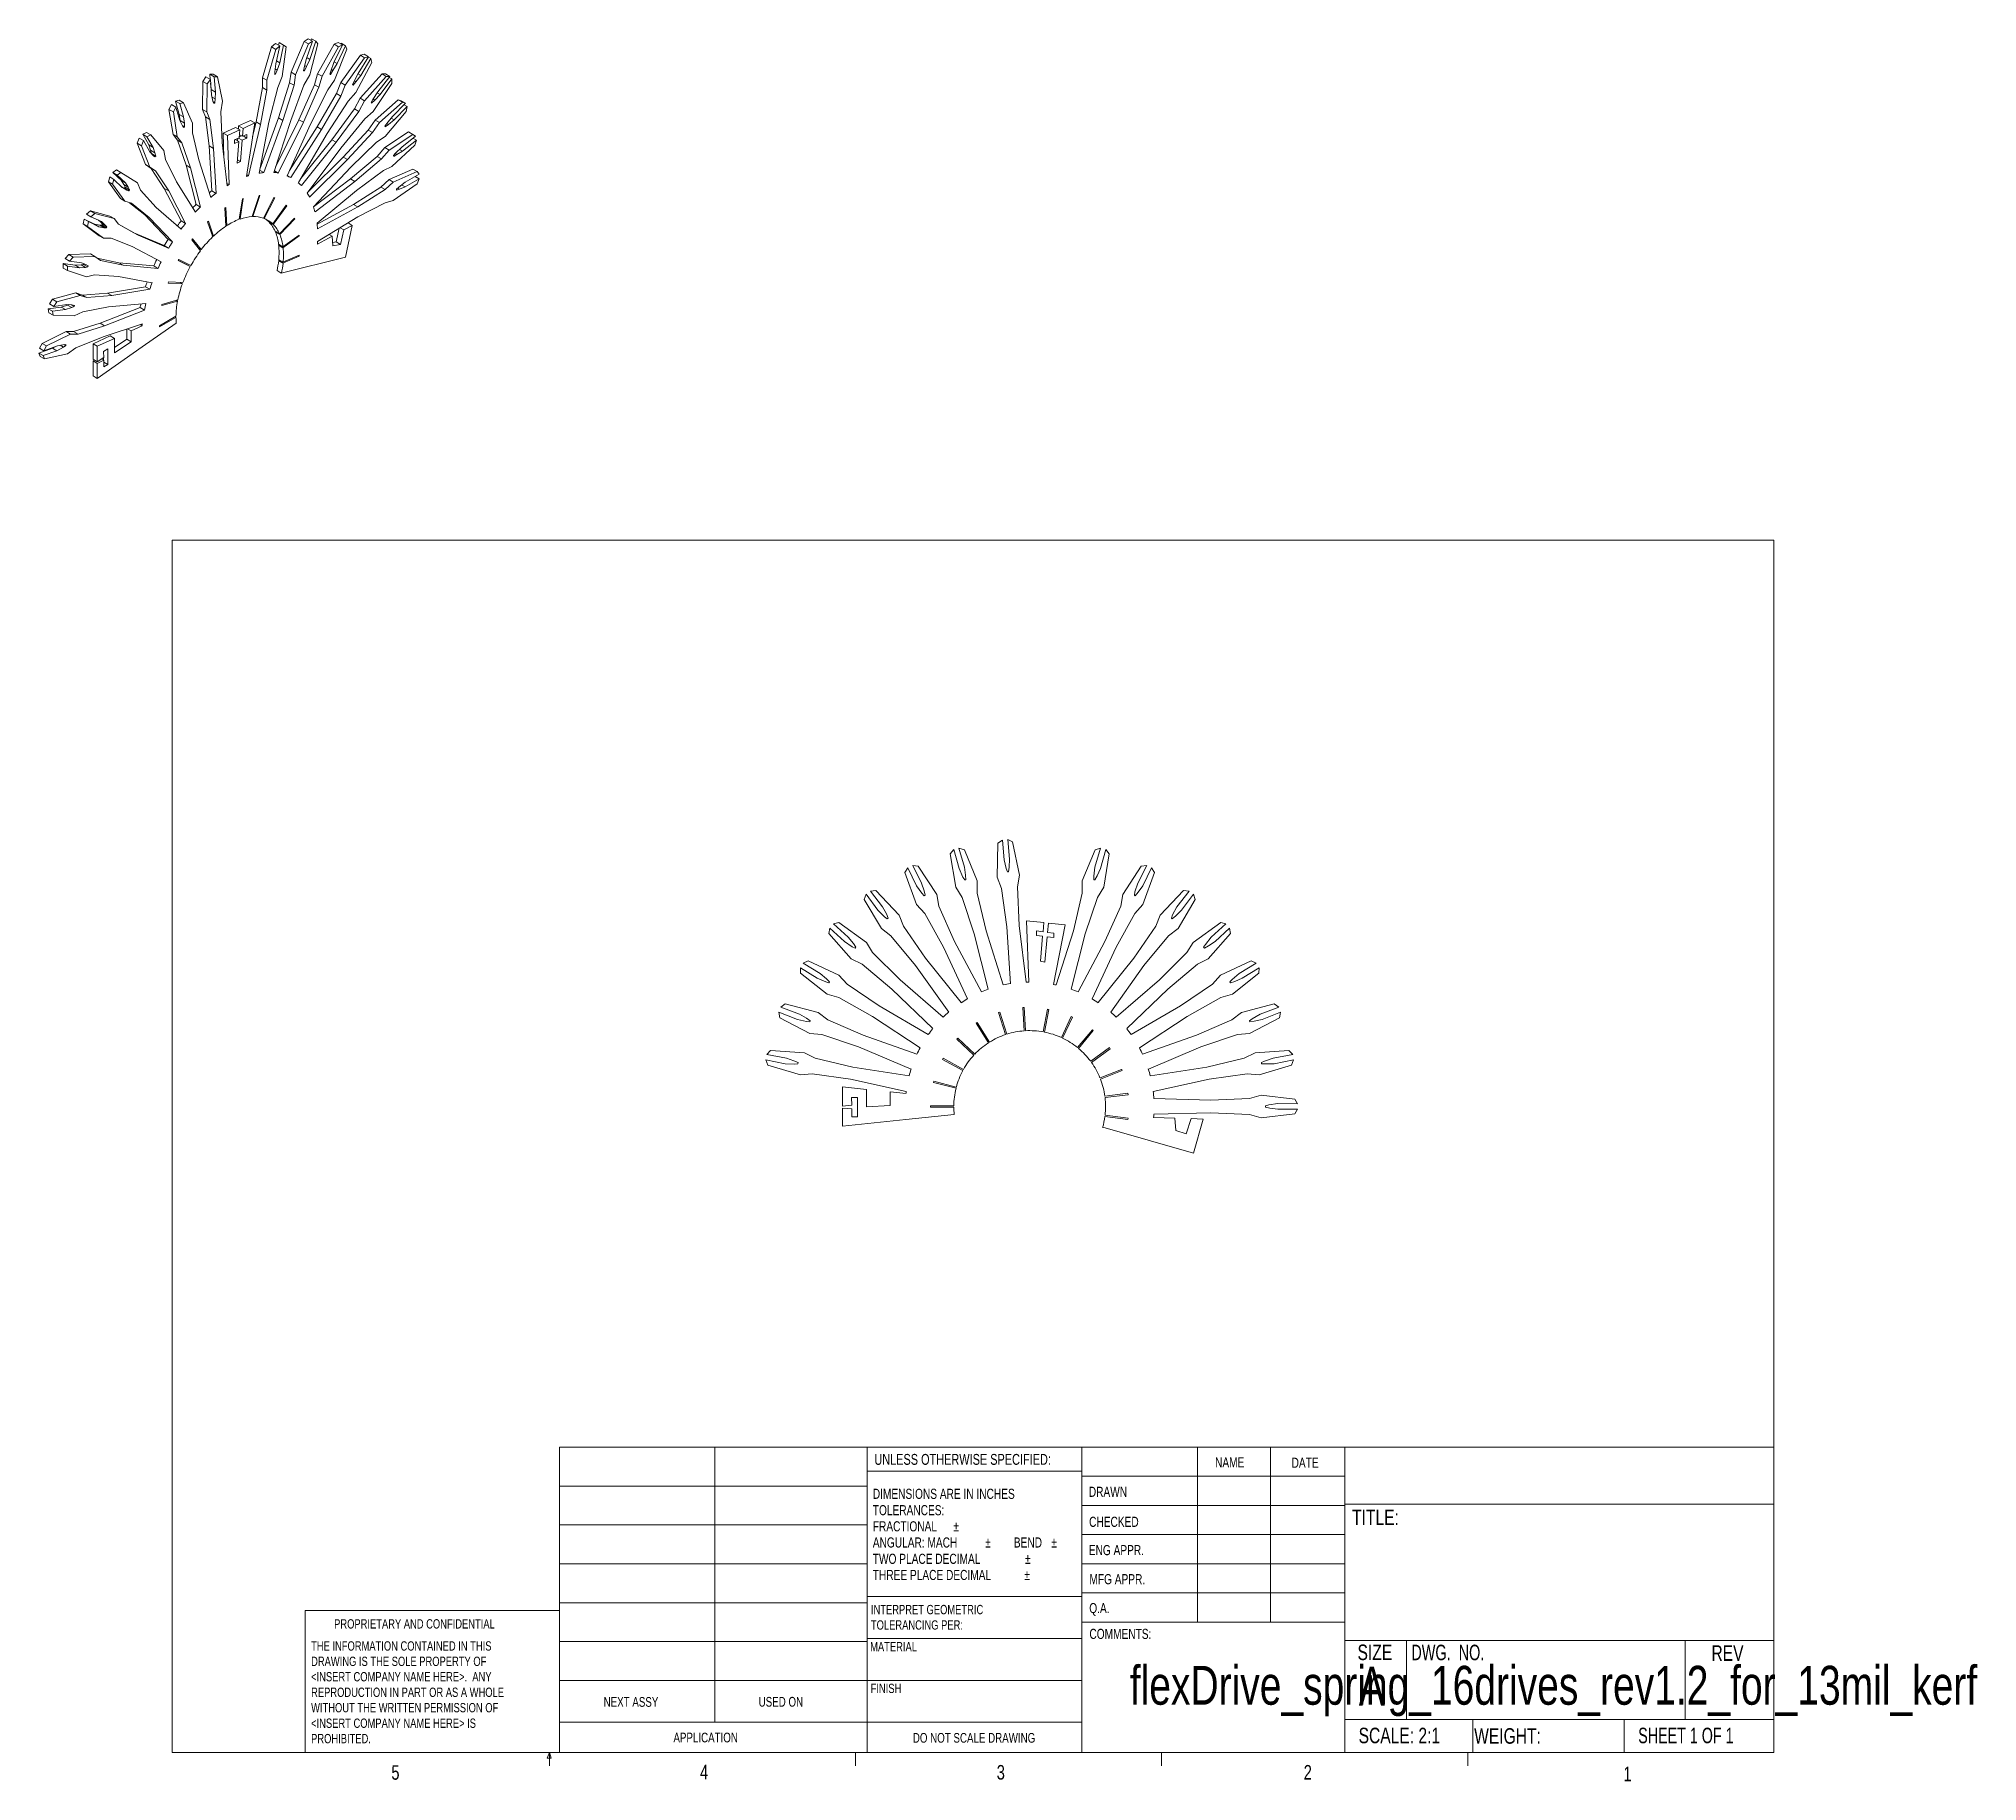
# Model space of a CAD drawing. Header units: inches. Extents: x -0.5 to 11.9, y 0.2 to 11.4.
import ezdxf

# ---------------------------------------------------------------- set-up
doc = ezdxf.new("R2010")
doc.units = ezdxf.units.IN
doc.header["$MEASUREMENT"] = 0
doc.styles.add('SLDTEXTSTYLE0', font='TXT', dxfattribs={"width": 0.75})
doc.styles.add('SLDTEXTSTYLE1', font='TXT', dxfattribs={"width": 0.6875})
doc.styles.add('SLDTEXTSTYLE2', font='TXT', dxfattribs={"width": 0.694444})

msp = doc.modelspace()

# ---------------------------------------------------------------- texts
at = {"color": 7, "linetype": 'Continuous', "lineweight": 0}
for s, insert, char_height, attachment_point, style in [('UNLESS OTHERWISE SPECIFIED:', (4.845, 2.313), 0.07, 1, 'SLDTEXTSTYLE0'), ('NAME', (7.036, 2.291), 0.065, 1, 'SLDTEXTSTYLE0'), ('DATE', (7.528, 2.289), 0.065, 1, 'SLDTEXTSTYLE0'), ('DRAWN', (6.224, 2.102), 0.065, 1, 'SLDTEXTSTYLE0'), ('CHECKED', (6.226, 1.909), 0.065, 1, 'SLDTEXTSTYLE0'), ('TITLE:', (7.917, 1.955), 0.1, 1, 'SLDTEXTSTYLE0'), ('ENG APPR.', (6.224, 1.727), 0.065, 1, 'SLDTEXTSTYLE0'), ('MFG APPR.', (6.228, 1.54), 0.065, 1, 'SLDTEXTSTYLE0'), ('PROPRIETARY AND CONFIDENTIAL', (1.371, 1.25), 0.06, 1, 'SLDTEXTSTYLE0'), ('Q.A.', (6.227, 1.354), 0.065, 1, 'SLDTEXTSTYLE0'), ('COMMENTS:', (6.228, 1.188), 0.065, 1, 'SLDTEXTSTYLE0'), ('MATERIAL', (4.818, 1.103), 0.06, 1, 'SLDTEXTSTYLE0'), ('SIZE', (7.952, 1.087), 0.1, 1, 'SLDTEXTSTYLE0'), ('DWG.  NO.', (8.298, 1.086), 0.1, 1, 'SLDTEXTSTYLE2'), ('REV', (10.228, 1.082), 0.1, 1, 'SLDTEXTSTYLE0'), ('flexDrive_spring_16drives_rev1.2_for_13mil_kerf', (9.212, 0.95), 0.25, 2, 'SLDTEXTSTYLE0'), ('A', (7.96, 0.944), 0.25, 1, 'SLDTEXTSTYLE0'), ('NEXT ASSY', (3.104, 0.749), 0.0625, 1, 'SLDTEXTSTYLE0'), ('USED ON', (4.101, 0.75), 0.0625, 1, 'SLDTEXTSTYLE0'), ('FINISH', (4.821, 0.835), 0.06, 1, 'SLDTEXTSTYLE0'), ('APPLICATION', (3.553, 0.52), 0.0625, 1, 'SLDTEXTSTYLE0'), ('DO NOT SCALE DRAWING', (5.486, 0.518), 0.0625, 2, 'SLDTEXTSTYLE0'), ('SCALE: 2:1', (7.959, 0.552), 0.1, 1, 'SLDTEXTSTYLE0'), ('WEIGHT:', (8.702, 0.549), 0.1, 1, 'SLDTEXTSTYLE0'), ('SHEET 1 OF 1', (9.757, 0.552), 0.1, 1, 'SLDTEXTSTYLE1'), ('5', (1.739, 0.311), 0.0938, 1, 'SLDTEXTSTYLE0'), ('4', (3.724, 0.314), 0.0938, 1, 'SLDTEXTSTYLE0'), ('3', (5.632, 0.312), 0.0938, 1, 'SLDTEXTSTYLE0'), ('2', (7.606, 0.312), 0.0938, 1, 'SLDTEXTSTYLE0'), ('1', (9.662, 0.301), 0.0938, 1, 'SLDTEXTSTYLE0')]:
    msp.add_mtext(s, dxfattribs=dict(at, insert=insert, char_height=char_height, attachment_point=attachment_point, style=style))

# ---------------------------------------------------------------- blocks, each defined once
blk = doc.blocks.new('SW_NOTE_0')
at = {"color": 0, "linetype": 'Continuous', "lineweight": 0, "char_height": 0.06, "attachment_point": 1, "style": 'SLDTEXTSTYLE0'}
for s, insert in [('INTERPRET GEOMETRIC', (0, 0.077)), ('TOLERANCING PER:', (0, -0.022))]:
    blk.add_mtext(s, dxfattribs=dict(at, insert=insert))
blk = doc.blocks.new('SW_NOTE_1')
at = {"color": 0, "linetype": 'Continuous', "lineweight": 0, "char_height": 0.065, "attachment_point": 1, "style": 'SLDTEXTSTYLE0'}
for s, insert in [('DIMENSIONS ARE IN INCHES', (0, 0.084)), ('TOLERANCES:', (0, -0.021)), ('FRACTIONAL', (0, -0.125)), ('ANGULAR: MACH', (0, -0.229)), ('%%p', (0.518, -0.125)), ('%%p', (0.723, -0.229)), ('BEND', (0.907, -0.229)), ('%%p', (1.148, -0.229)), ('TWO PLACE DECIMAL', (0, -0.334)), ('%%p', (0.979, -0.334)), ('THREE PLACE DECIMAL', (0, -0.438)), ('%%p', (0.974, -0.438))]:
    blk.add_mtext(s, dxfattribs=dict(at, insert=insert))
blk = doc.blocks.new('SW_NOTE_2')
at = {"color": 0, "linetype": 'Continuous', "lineweight": 0, "char_height": 0.06, "attachment_point": 1, "style": 'SLDTEXTSTYLE0'}
for s, insert in [('THE INFORMATION CONTAINED IN THIS', (0, 0.077)), ('<INSERT COMPANY NAME HERE>.  ANY', (0, -0.121)), ('DRAWING IS THE SOLE PROPERTY OF', (0, -0.022)), ('REPRODUCTION IN PART OR AS A WHOLE', (0, -0.221)), ('WITHOUT THE WRITTEN PERMISSION OF', (0, -0.32)), ('<INSERT COMPANY NAME HERE> IS', (0, -0.42)), ('PROHIBITED.', (0, -0.519))]:
    blk.add_mtext(s, dxfattribs=dict(at, insert=insert))

# ---------------------------------------------------------------- linework, layer by layer
at = {"color": 7, "linetype": 'Continuous', "lineweight": 15}
for p, q in [((0.969, 11.364), (0.91, 11.166)), ((0.997, 11.348), (0.938, 11.15)), ((0.993, 11.386), (0.969, 11.364)), ((0.997, 11.348), (0.969, 11.364)), ((1.021, 11.37), (0.993, 11.386)), ((0.996, 11.256), (1.021, 11.37)), ((1.021, 11.37), (0.997, 11.348)), ((1.017, 11.392), (1.013, 11.375)), ((1.045, 11.376), (1.017, 11.392)), ((1.045, 11.376), (1.021, 11.262)), ((1.037, 11.174), (1.062, 11.364)), ((1.062, 11.364), (1.045, 11.376)), ((1.179, 11.399), (1.095, 11.201)), ((1.207, 11.383), (1.123, 11.185)), ((1.204, 11.416), (1.179, 11.399)), ((1.207, 11.383), (1.179, 11.399)), ((1.191, 11.284), (1.232, 11.4)), ((1.232, 11.4), (1.204, 11.416)), ((1.232, 11.4), (1.207, 11.383)), ((1.254, 11.4), (1.214, 11.284)), ((1.214, 11.185), (1.267, 11.383)), ((1.226, 11.416), (1.222, 11.406)), ((1.254, 11.4), (1.226, 11.416)), ((1.267, 11.383), (1.254, 11.4)), ((1.371, 11.381), (1.265, 11.191)), ((1.399, 11.365), (1.293, 11.175)), ((1.369, 11.263), (1.424, 11.377)), ((1.396, 11.393), (1.371, 11.381)), ((1.399, 11.365), (1.371, 11.381)), ((1.374, 11.151), (1.453, 11.349)), ((1.444, 11.371), (1.39, 11.257)), ((1.424, 11.377), (1.396, 11.393)), ((1.424, 11.377), (1.399, 11.365)), ((1.416, 11.387), (1.414, 11.383)), ((1.444, 11.371), (1.416, 11.387)), ((1.453, 11.349), (1.444, 11.371)), ((0.99, 11.204), (0.996, 11.256)), ((1.005, 11.214), (0.992, 11.222)), ((1.021, 11.262), (1, 11.274)), ((1.021, 11.262), (1.005, 11.214)), ((1.175, 11.211), (1.178, 11.23)), ((1.178, 11.23), (1.191, 11.284)), ((1.193, 11.237), (1.18, 11.211)), ((1.193, 11.237), (1.181, 11.244)), ((1.214, 11.284), (1.193, 11.237)), ((1.214, 11.284), (1.195, 11.295)), ((1.349, 11.208), (1.369, 11.263)), ((1.39, 11.257), (1.363, 11.212)), ((1.39, 11.257), (1.371, 11.267)), ((1.54, 11.311), (1.415, 11.134)), ((1.567, 11.294), (1.442, 11.118)), ((1.511, 11.071), (1.613, 11.263)), ((1.525, 11.192), (1.592, 11.301)), ((1.564, 11.317), (1.54, 11.311)), ((1.567, 11.294), (1.54, 11.311)), ((1.608, 11.289), (1.542, 11.18)), ((1.592, 11.301), (1.564, 11.317)), ((1.592, 11.301), (1.567, 11.294)), ((1.608, 11.289), (1.591, 11.299)), ((1.613, 11.263), (1.608, 11.289)), ((0.527, 11.142), (0.524, 10.962)), ((0.547, 11.171), (0.527, 11.142)), ((0.555, 11.126), (0.527, 11.142)), ((0.575, 11.155), (0.547, 11.171)), ((0.555, 11.126), (0.552, 10.946)), ((0.575, 11.155), (0.555, 11.126)), ((0.599, 11.172), (0.571, 11.188)), ((0.571, 11.188), (0.574, 11.155)), ((0.594, 11.188), (0.571, 11.188)), ((0.582, 11.056), (0.575, 11.155)), ((0.577, 11.131), (0.58, 11.089)), ((0.622, 11.172), (0.594, 11.188)), ((0.599, 11.172), (0.608, 11.073)), ((0.622, 11.172), (0.599, 11.172)), ((0.653, 11.016), (0.622, 11.172)), ((0.91, 11.102), (0.87, 10.881)), ((0.938, 11.15), (0.91, 11.166)), ((0.91, 11.166), (0.91, 11.102)), ((0.938, 11.086), (0.91, 11.102)), ((0.938, 11.15), (0.938, 11.086)), ((0.952, 10.879), (1.008, 11.103)), ((0.99, 11.187), (0.99, 11.204)), ((0.995, 11.188), (0.99, 11.191)), ((0.995, 11.188), (0.99, 11.187)), ((1.005, 11.214), (0.995, 11.188)), ((1.008, 11.103), (1.037, 11.174)), ((1.085, 11.133), (1.013, 10.907)), ((1.113, 11.117), (1.041, 10.89)), ((1.095, 11.201), (1.085, 11.133)), ((1.113, 11.117), (1.085, 11.133)), ((1.092, 10.891), (1.177, 11.117)), ((1.123, 11.185), (1.095, 11.201)), ((1.123, 11.185), (1.113, 11.117)), ((1.245, 11.12), (1.145, 10.895)), ((1.273, 11.104), (1.173, 10.879)), ((1.18, 11.211), (1.175, 11.214)), ((1.18, 11.211), (1.175, 11.211)), ((1.177, 11.117), (1.214, 11.185)), ((1.265, 11.191), (1.245, 11.12)), ((1.273, 11.104), (1.245, 11.12)), ((1.293, 11.175), (1.265, 11.191)), ((1.293, 11.175), (1.273, 11.104)), ((1.33, 11.087), (1.374, 11.151)), ((1.343, 11.189), (1.349, 11.208)), ((1.348, 11.187), (1.343, 11.189)), ((1.348, 11.187), (1.344, 11.19)), ((1.363, 11.212), (1.348, 11.187)), ((1.363, 11.212), (1.353, 11.218)), ((1.415, 11.134), (1.386, 11.064)), ((1.442, 11.118), (1.414, 11.048)), ((1.442, 11.118), (1.415, 11.134)), ((1.49, 11.12), (1.498, 11.139)), ((1.493, 11.117), (1.49, 11.12)), ((1.511, 11.139), (1.493, 11.117)), ((1.498, 11.139), (1.525, 11.192)), ((1.511, 11.139), (1.501, 11.145)), ((1.542, 11.18), (1.511, 11.139)), ((1.542, 11.18), (1.524, 11.191)), ((1.679, 11.19), (1.539, 11.034)), ((1.706, 11.174), (1.567, 11.018)), ((1.621, 10.948), (1.742, 11.128)), ((1.652, 11.076), (1.729, 11.174)), ((1.742, 11.158), (1.666, 11.058)), ((1.706, 11.174), (1.679, 11.19)), ((1.701, 11.19), (1.679, 11.19)), ((1.729, 11.174), (1.701, 11.19)), ((1.729, 11.174), (1.706, 11.174)), ((1.742, 11.158), (1.724, 11.168)), ((1.742, 11.128), (1.742, 11.158)), ((0.326, 10.993), (0.309, 10.962)), ((0.354, 10.977), (0.326, 10.993)), ((0.354, 10.977), (0.337, 10.946)), ((0.374, 11.021), (0.35, 11.015)), ((0.378, 10.999), (0.35, 11.015)), ((0.35, 11.015), (0.375, 10.93)), ((0.378, 10.891), (0.354, 10.977)), ((0.402, 11.005), (0.374, 11.021)), ((0.402, 11.005), (0.378, 10.999)), ((0.378, 10.999), (0.403, 10.914)), ((0.461, 10.874), (0.402, 11.005)), ((0.608, 11.073), (0.58, 11.089)), ((0.58, 11.089), (0.58, 11.085)), ((0.592, 11.014), (0.582, 11.056)), ((0.606, 11.03), (0.586, 11.041)), ((0.598, 11.001), (0.592, 11.014)), ((0.603, 11.004), (0.594, 11.01)), ((0.603, 11.004), (0.598, 11.001)), ((0.606, 11.03), (0.603, 11.004)), ((0.608, 11.073), (0.606, 11.03)), ((0.643, 10.947), (0.653, 11.016)), ((0.938, 11.086), (0.898, 10.865)), ((1.218, 10.866), (1.33, 11.087)), ((1.386, 11.064), (1.261, 10.849)), ((1.414, 11.048), (1.289, 10.832)), ((1.327, 10.806), (1.462, 11.014)), ((1.414, 11.048), (1.386, 11.064)), ((1.462, 11.014), (1.511, 11.071)), ((1.539, 11.034), (1.502, 10.966)), ((1.567, 11.018), (1.53, 10.949)), ((1.567, 11.018), (1.539, 11.034)), ((1.61, 11.007), (1.62, 11.026)), ((1.612, 11.003), (1.61, 11.007)), ((1.632, 11.022), (1.612, 11.003)), ((1.62, 11.026), (1.652, 11.076)), ((1.632, 11.022), (1.621, 11.028)), ((1.666, 11.058), (1.632, 11.022)), ((1.783, 11.024), (1.634, 10.893)), ((1.666, 11.058), (1.647, 11.069)), ((1.811, 11.008), (1.662, 10.877)), ((1.747, 10.917), (1.831, 11.002)), ((1.84, 10.981), (1.756, 10.894)), ((1.811, 11.008), (1.783, 11.024)), ((1.803, 11.018), (1.783, 11.024)), ((1.831, 11.002), (1.803, 11.018)), ((1.831, 11.002), (1.811, 11.008)), ((1.84, 10.981), (1.821, 10.992)), ((1.835, 10.949), (1.84, 10.981)), ((0.337, 10.946), (0.309, 10.962)), ((0.309, 10.962), (0.335, 10.801)), ((0.337, 10.946), (0.362, 10.785)), ((0.403, 10.914), (0.375, 10.93)), ((0.375, 10.93), (0.38, 10.89)), ((0.396, 10.857), (0.378, 10.891)), ((0.408, 10.874), (0.38, 10.89)), ((0.38, 10.89), (0.38, 10.887)), ((0.409, 10.851), (0.394, 10.859)), ((0.404, 10.846), (0.396, 10.857)), ((0.403, 10.914), (0.408, 10.874)), ((0.409, 10.851), (0.404, 10.846)), ((0.408, 10.874), (0.409, 10.851)), ((0.461, 10.811), (0.461, 10.874)), ((0.552, 10.946), (0.524, 10.962)), ((0.524, 10.962), (0.544, 10.914)), ((0.571, 10.898), (0.544, 10.914)), ((0.544, 10.914), (0.568, 10.727)), ((0.552, 10.946), (0.571, 10.898)), ((0.571, 10.898), (0.595, 10.711)), ((0.652, 10.75), (0.643, 10.947)), ((0.736, 10.846), (0.657, 10.81)), ((0.736, 10.846), (0.764, 10.83)), ((0.755, 10.835), (0.757, 10.856)), ((0.833, 10.891), (0.757, 10.856)), ((0.785, 10.84), (0.757, 10.856)), ((0.861, 10.875), (0.785, 10.84)), ((0.808, 10.531), (0.861, 10.875)), ((0.898, 10.865), (0.82, 10.535)), ((0.861, 10.875), (0.833, 10.891)), ((0.87, 10.881), (0.847, 10.786)), ((0.898, 10.865), (0.87, 10.881)), ((0.888, 10.552), (0.952, 10.879)), ((1.013, 10.907), (0.893, 10.578)), ((1.041, 10.89), (0.919, 10.556)), ((0.983, 10.556), (1.092, 10.891)), ((1.145, 10.895), (0.994, 10.591)), ((1.173, 10.879), (1.011, 10.552)), ((1.041, 10.89), (1.013, 10.907)), ((1.068, 10.535), (1.218, 10.866)), ((1.261, 10.849), (1.084, 10.57)), ((1.173, 10.879), (1.145, 10.895)), ((1.289, 10.832), (1.261, 10.849)), ((1.502, 10.966), (1.357, 10.767)), ((1.53, 10.949), (1.385, 10.751)), ((1.415, 10.713), (1.568, 10.901)), ((1.53, 10.949), (1.502, 10.966)), ((1.568, 10.901), (1.621, 10.948)), ((1.634, 10.893), (1.59, 10.829)), ((1.662, 10.877), (1.618, 10.813)), ((1.662, 10.877), (1.634, 10.893)), ((1.698, 10.854), (1.71, 10.871)), ((1.7, 10.849), (1.698, 10.854)), ((1.699, 10.788), (1.835, 10.949)), ((1.72, 10.864), (1.7, 10.849)), ((1.71, 10.871), (1.747, 10.917)), ((1.72, 10.864), (1.71, 10.87)), ((1.756, 10.894), (1.72, 10.864)), ((1.756, 10.894), (1.738, 10.905)), ((0.118, 10.777), (0.104, 10.744)), ((0.132, 10.728), (0.104, 10.744)), ((0.104, 10.744), (0.157, 10.607)), ((0.145, 10.761), (0.118, 10.777)), ((0.145, 10.761), (0.132, 10.728)), ((0.132, 10.728), (0.185, 10.591)), ((0.165, 10.814), (0.14, 10.802)), ((0.167, 10.786), (0.14, 10.802)), ((0.14, 10.802), (0.18, 10.733)), ((0.185, 10.69), (0.145, 10.761)), ((0.192, 10.798), (0.165, 10.814)), ((0.192, 10.798), (0.167, 10.786)), ((0.167, 10.786), (0.208, 10.717)), ((0.208, 10.717), (0.18, 10.733)), ((0.18, 10.733), (0.191, 10.699)), ((0.276, 10.697), (0.192, 10.798)), ((0.362, 10.785), (0.335, 10.801)), ((0.335, 10.801), (0.364, 10.764)), ((0.362, 10.785), (0.391, 10.748)), ((0.391, 10.748), (0.364, 10.764)), ((0.364, 10.764), (0.419, 10.603)), ((0.391, 10.748), (0.447, 10.587)), ((0.501, 10.637), (0.461, 10.811)), ((0.595, 10.711), (0.568, 10.727)), ((0.568, 10.727), (0.584, 10.438)), ((0.683, 10.471), (0.652, 10.75)), ((0.685, 10.794), (0.657, 10.81)), ((0.657, 10.81), (0.662, 10.654)), ((0.764, 10.83), (0.685, 10.794)), ((0.685, 10.794), (0.695, 10.478)), ((0.73, 10.767), (0.761, 10.78)), ((0.73, 10.743), (0.73, 10.767)), ((0.758, 10.756), (0.73, 10.743)), ((0.758, 10.756), (0.735, 10.769)), ((0.748, 10.617), (0.758, 10.756)), ((0.749, 10.761), (0.751, 10.776)), ((0.779, 10.764), (0.755, 10.778)), ((0.761, 10.78), (0.764, 10.83)), ((0.761, 10.785), (0.776, 10.791)), ((0.781, 10.789), (0.762, 10.799)), ((0.779, 10.764), (0.769, 10.626)), ((0.809, 10.778), (0.779, 10.764)), ((0.785, 10.84), (0.781, 10.789)), ((0.781, 10.789), (0.809, 10.801)), ((0.809, 10.778), (0.786, 10.791)), ((0.809, 10.801), (0.809, 10.778)), ((1.289, 10.832), (1.093, 10.524)), ((1.141, 10.491), (1.327, 10.806)), ((1.357, 10.767), (1.157, 10.518)), ((1.385, 10.751), (1.161, 10.472)), ((1.385, 10.751), (1.357, 10.767)), ((1.59, 10.829), (1.429, 10.655)), ((1.618, 10.813), (1.457, 10.639)), ((1.478, 10.59), (1.644, 10.751)), ((1.618, 10.813), (1.59, 10.829)), ((1.644, 10.751), (1.699, 10.788)), ((1.85, 10.817), (1.696, 10.716)), ((1.878, 10.801), (1.724, 10.7)), ((1.743, 10.595), (1.89, 10.732)), ((1.766, 10.681), (1.806, 10.72)), ((1.806, 10.72), (1.895, 10.79)), ((1.9, 10.765), (1.811, 10.694)), ((1.878, 10.801), (1.85, 10.817)), ((1.895, 10.79), (1.878, 10.801)), ((1.9, 10.765), (1.878, 10.777)), ((1.89, 10.732), (1.9, 10.765)), ((0.185, 10.591), (0.157, 10.607)), ((0.157, 10.607), (0.194, 10.582)), ((0.209, 10.664), (0.185, 10.69)), ((0.219, 10.683), (0.191, 10.699)), ((0.191, 10.699), (0.196, 10.678)), ((0.224, 10.662), (0.196, 10.678)), ((0.196, 10.678), (0.196, 10.678)), ((0.208, 10.717), (0.219, 10.683)), ((0.219, 10.657), (0.209, 10.664)), ((0.219, 10.683), (0.224, 10.662)), ((0.224, 10.662), (0.219, 10.657)), ((0.286, 10.64), (0.276, 10.697)), ((0.358, 10.496), (0.286, 10.64)), ((0.447, 10.587), (0.419, 10.603)), ((0.419, 10.603), (0.483, 10.35)), ((0.579, 10.396), (0.501, 10.637)), ((0.595, 10.711), (0.612, 10.422)), ((0.769, 10.626), (0.748, 10.617)), ((0.769, 10.626), (0.749, 10.637)), ((1.198, 10.423), (1.415, 10.713)), ((1.429, 10.655), (1.208, 10.436)), ((1.457, 10.639), (1.213, 10.398)), ((1.457, 10.639), (1.429, 10.655)), ((1.647, 10.659), (1.476, 10.515)), ((1.675, 10.643), (1.504, 10.498)), ((1.696, 10.716), (1.647, 10.659)), ((1.675, 10.643), (1.647, 10.659)), ((1.724, 10.7), (1.675, 10.643)), ((1.724, 10.7), (1.696, 10.716)), ((1.753, 10.666), (1.766, 10.681)), ((1.754, 10.66), (1.753, 10.666)), ((1.774, 10.671), (1.754, 10.66)), ((1.774, 10.671), (1.763, 10.678)), ((1.811, 10.694), (1.774, 10.671)), ((1.811, 10.694), (1.791, 10.705)), ((-0.072, 10.528), (-0.081, 10.496)), ((-0.054, 10.48), (-0.081, 10.496)), ((-0.081, 10.496), (-0.003, 10.388)), ((-0.045, 10.512), (-0.072, 10.528)), ((-0.045, 10.512), (-0.054, 10.48)), ((-0.054, 10.48), (0.025, 10.372)), ((-0.028, 10.574), (-0.053, 10.556)), ((-0.025, 10.54), (-0.053, 10.556)), ((-0.053, 10.556), (0.002, 10.506)), ((0.009, 10.459), (-0.045, 10.512)), ((0, 10.557), (-0.028, 10.574)), ((0, 10.557), (-0.025, 10.54)), ((-0.025, 10.54), (0.03, 10.49)), ((0.106, 10.49), (0, 10.557)), ((0.03, 10.49), (0.002, 10.506)), ((0.002, 10.506), (0.019, 10.478)), ((0.047, 10.462), (0.019, 10.478)), ((0.019, 10.478), (0.028, 10.461)), ((0.03, 10.49), (0.047, 10.462)), ((0.126, 10.442), (0.106, 10.49)), ((0.185, 10.591), (0.222, 10.566)), ((0.222, 10.566), (0.194, 10.582)), ((0.194, 10.582), (0.279, 10.454)), ((0.222, 10.566), (0.307, 10.438)), ((0.48, 10.302), (0.358, 10.496)), ((0.447, 10.587), (0.511, 10.334)), ((0.695, 10.478), (0.681, 10.486)), ((0.81, 10.541), (0.82, 10.535)), ((0.892, 10.571), (0.919, 10.556)), ((0.987, 10.566), (1.011, 10.552)), ((1.069, 10.537), (1.093, 10.524)), ((1.239, 10.336), (1.478, 10.59)), ((1.476, 10.515), (1.239, 10.335)), ((1.504, 10.498), (1.248, 10.304)), ((1.504, 10.498), (1.476, 10.515)), ((1.514, 10.44), (1.688, 10.569)), ((1.724, 10.51), (1.671, 10.462)), ((1.688, 10.569), (1.743, 10.595)), ((1.751, 10.493), (1.699, 10.446)), ((1.877, 10.578), (1.724, 10.51)), ((1.751, 10.493), (1.724, 10.51)), ((1.905, 10.562), (1.751, 10.493)), ((1.751, 10.375), (1.905, 10.484)), ((1.786, 10.462), (1.828, 10.494)), ((1.828, 10.464), (1.805, 10.477)), ((1.828, 10.494), (1.918, 10.545)), ((1.918, 10.516), (1.828, 10.464)), ((1.905, 10.562), (1.877, 10.578)), ((1.918, 10.516), (1.893, 10.531)), ((1.918, 10.545), (1.905, 10.562)), ((1.905, 10.484), (1.918, 10.516)), ((0.025, 10.372), (-0.003, 10.388)), ((0.011, 10.459), (0.008, 10.461)), ((0.039, 10.443), (0.009, 10.459)), ((0.039, 10.443), (0.011, 10.459)), ((0.024, 10.455), (0.011, 10.459)), ((0.028, 10.461), (0.024, 10.455)), ((0.051, 10.439), (0.024, 10.455)), ((0.025, 10.372), (0.069, 10.359)), ((0.056, 10.445), (0.028, 10.461)), ((0.051, 10.439), (0.039, 10.443)), ((0.047, 10.462), (0.056, 10.445)), ((0.056, 10.445), (0.051, 10.439)), ((0.056, 10.362), (0.153, 10.283)), ((0.069, 10.359), (0.181, 10.267)), ((0.226, 10.332), (0.126, 10.442)), ((0.307, 10.438), (0.279, 10.454)), ((0.279, 10.454), (0.388, 10.245)), ((0.307, 10.438), (0.416, 10.229)), ((0.483, 10.35), (0.511, 10.334)), ((0.584, 10.438), (0.612, 10.422)), ((0.781, 10.386), (0.761, 10.255)), ((0.767, 10.257), (0.786, 10.388)), ((0.786, 10.388), (0.781, 10.386)), ((0.888, 10.409), (0.843, 10.273)), ((0.849, 10.273), (0.894, 10.409)), ((0.894, 10.409), (0.888, 10.409)), ((0.984, 10.395), (0.917, 10.262)), ((0.922, 10.261), (0.989, 10.393)), ((0.989, 10.393), (0.984, 10.395)), ((1.261, 10.231), (1.514, 10.44)), ((1.495, 10.351), (1.262, 10.224)), ((1.671, 10.462), (1.495, 10.351)), ((1.523, 10.335), (1.495, 10.351)), ((1.699, 10.446), (1.523, 10.335)), ((1.523, 10.27), (1.699, 10.362)), ((1.699, 10.446), (1.671, 10.462)), ((1.699, 10.362), (1.751, 10.375)), ((1.771, 10.449), (1.786, 10.462)), ((1.771, 10.443), (1.771, 10.449)), ((1.792, 10.449), (1.771, 10.443)), ((1.792, 10.449), (1.779, 10.456)), ((1.828, 10.464), (1.792, 10.449)), ((-0.237, 10.256), (-0.242, 10.225)), ((-0.214, 10.209), (-0.242, 10.225)), ((-0.242, 10.225), (-0.14, 10.149)), ((-0.209, 10.24), (-0.237, 10.256)), ((-0.171, 10.224), (-0.237, 10.256)), ((-0.196, 10.309), (-0.221, 10.287)), ((-0.193, 10.271), (-0.221, 10.287)), ((-0.209, 10.24), (-0.214, 10.209)), ((-0.143, 10.207), (-0.209, 10.24)), ((-0.168, 10.292), (-0.196, 10.309)), ((-0.071, 10.276), (-0.196, 10.309)), ((-0.168, 10.292), (-0.193, 10.271)), ((-0.193, 10.271), (-0.126, 10.24)), ((-0.143, 10.207), (-0.171, 10.224)), ((-0.136, 10.217), (-0.171, 10.224)), ((-0.043, 10.26), (-0.168, 10.292)), ((-0.145, 10.249), (-0.13, 10.236)), ((-0.103, 10.22), (-0.13, 10.236)), ((-0.13, 10.236), (-0.119, 10.223)), ((-0.126, 10.24), (-0.103, 10.22)), ((-0.119, 10.223), (-0.122, 10.217)), ((-0.091, 10.207), (-0.119, 10.223)), ((-0.043, 10.26), (-0.071, 10.276)), ((-0.015, 10.223), (-0.043, 10.26)), ((0.11, 10.152), (-0.015, 10.223)), ((0.082, 10.168), (-0.015, 10.223)), ((0.181, 10.267), (0.153, 10.283)), ((0.153, 10.283), (0.303, 10.126)), ((0.181, 10.267), (0.331, 10.11)), ((0.388, 10.192), (0.226, 10.332)), ((0.388, 10.245), (0.416, 10.229)), ((0.563, 10.244), (0.557, 10.239)), ((0.557, 10.239), (0.59, 10.142)), ((0.595, 10.147), (0.563, 10.244)), ((0.674, 10.332), (0.668, 10.328)), ((0.668, 10.328), (0.674, 10.21)), ((0.68, 10.214), (0.674, 10.332)), ((0.767, 10.257), (0.762, 10.26)), ((0.849, 10.273), (0.844, 10.275)), ((0.922, 10.261), (0.917, 10.263)), ((0.949, 10.241), (0.977, 10.225)), ((0.952, 10.237), (0.953, 10.238)), ((0.98, 10.221), (0.952, 10.237)), ((1.062, 10.345), (0.977, 10.225)), ((0.98, 10.221), (1.066, 10.342)), ((1.117, 10.263), (1.019, 10.162)), ((1.021, 10.157), (1.119, 10.258)), ((1.066, 10.342), (1.061, 10.344)), ((1.066, 10.342), (1.062, 10.345)), ((1.119, 10.258), (1.115, 10.261)), ((1.119, 10.258), (1.117, 10.263)), ((1.523, 10.335), (1.264, 10.194)), ((1.264, 10.112), (1.523, 10.27)), ((1.461, 10.232), (1.488, 10.216)), ((-0.214, 10.209), (-0.112, 10.133)), ((-0.108, 10.201), (-0.143, 10.207)), ((-0.112, 10.133), (-0.14, 10.149)), ((-0.108, 10.201), (-0.136, 10.217)), ((-0.122, 10.217), (-0.136, 10.217)), ((-0.094, 10.201), (-0.122, 10.217)), ((-0.112, 10.133), (-0.063, 10.134)), ((-0.094, 10.201), (-0.108, 10.201)), ((-0.103, 10.22), (-0.091, 10.207)), ((-0.091, 10.207), (-0.094, 10.201)), ((-0.063, 10.134), (0.072, 10.081)), ((0.11, 10.152), (0.082, 10.168)), ((0.279, 10.086), (0.082, 10.168)), ((0.306, 10.07), (0.11, 10.152)), ((0.303, 10.126), (0.331, 10.11)), ((0.46, 10.13), (0.455, 10.123)), ((0.455, 10.123), (0.512, 10.053)), ((0.517, 10.06), (0.46, 10.13)), ((0.595, 10.147), (0.586, 10.152)), ((0.68, 10.214), (0.674, 10.218)), ((0.991, 10.178), (1.019, 10.162)), ((0.994, 10.173), (0.996, 10.176)), ((1.021, 10.157), (0.994, 10.173)), ((1.146, 10.154), (1.042, 10.078)), ((1.042, 10.072), (1.147, 10.148)), ((1.147, 10.148), (1.142, 10.151)), ((1.147, 10.148), (1.146, 10.154)), ((1.359, 10.147), (1.263, 10.095)), ((1.34, 10.158), (1.359, 10.147)), ((1.363, 10.084), (1.359, 10.147)), ((1.362, 10.106), (1.384, 10.11)), ((1.384, 10.11), (1.404, 10.198)), ((1.412, 10.094), (1.384, 10.11)), ((1.434, 10.187), (1.41, 10.201)), ((1.434, 10.187), (1.412, 10.094)), ((1.488, 10.216), (1.434, 10.187)), ((1.444, 10.011), (1.488, 10.216)), ((-0.335, 10.028), (-0.358, 10.002)), ((-0.33, 9.986), (-0.358, 10.002)), ((-0.196, 10.032), (-0.335, 10.028)), ((-0.307, 10.012), (-0.335, 10.028)), ((-0.307, 10.012), (-0.33, 9.986)), ((-0.33, 9.986), (-0.253, 9.976)), ((-0.168, 10.016), (-0.307, 10.012)), ((-0.253, 9.976), (-0.225, 9.964)), ((-0.168, 10.016), (-0.196, 10.032)), ((-0.131, 9.99), (-0.168, 10.016)), ((-0.014, 9.976), (-0.152, 10.005)), ((0.014, 9.96), (-0.131, 9.99)), ((0.014, 9.96), (-0.014, 9.976)), ((0.211, 9.955), (-0.014, 9.976)), ((0.072, 10.081), (0.258, 9.981)), ((0.306, 10.07), (0.279, 10.086)), ((0.373, 9.997), (0.369, 9.99)), ((0.369, 9.99), (0.446, 9.951)), ((0.37, 9.991), (0.418, 9.967)), ((0.45, 9.958), (0.373, 9.997)), ((0.517, 10.06), (0.497, 10.071)), ((1.014, 10.095), (1.042, 10.078)), ((1.014, 10.088), (1.019, 10.091)), ((1.042, 10.072), (1.014, 10.088)), ((1.014, 9.988), (1.021, 9.991)), ((1.042, 9.972), (1.014, 9.988)), ((1.015, 9.995), (1.042, 9.979)), ((1.031, 9.909), (1.444, 10.011)), ((1.147, 10.024), (1.042, 9.979)), ((1.042, 9.972), (1.146, 10.017)), ((1.146, 10.017), (1.139, 10.021)), ((1.146, 10.017), (1.147, 10.024)), ((1.412, 10.094), (1.363, 10.084)), ((-0.343, 9.954), (-0.371, 9.97)), ((-0.371, 9.97), (-0.371, 9.941)), ((-0.295, 9.959), (-0.371, 9.97)), ((-0.343, 9.925), (-0.371, 9.941)), ((-0.343, 9.954), (-0.343, 9.925)), ((-0.267, 9.943), (-0.343, 9.954)), ((-0.343, 9.925), (-0.222, 9.885)), ((-0.256, 9.962), (-0.295, 9.959)), ((-0.267, 9.943), (-0.295, 9.959)), ((-0.228, 9.946), (-0.267, 9.943)), ((-0.241, 9.965), (-0.256, 9.962)), ((-0.228, 9.946), (-0.256, 9.962)), ((-0.239, 9.97), (-0.241, 9.965)), ((-0.213, 9.949), (-0.241, 9.965)), ((-0.213, 9.949), (-0.228, 9.946)), ((-0.225, 9.964), (-0.211, 9.956)), ((-0.222, 9.885), (-0.169, 9.898)), ((-0.211, 9.956), (-0.213, 9.949)), ((-0.169, 9.898), (-0.016, 9.887)), ((-0.016, 9.887), (0.201, 9.847)), ((0.238, 9.939), (0.014, 9.96)), ((0.238, 9.939), (0.211, 9.955)), ((0.306, 9.853), (0.303, 9.845)), ((0.398, 9.848), (0.306, 9.853)), ((0.38, 9.849), (0.395, 9.84)), ((0.418, 9.967), (0.446, 9.951)), ((1.004, 9.925), (1.031, 9.909)), ((-0.44, 9.741), (-0.46, 9.711)), ((-0.291, 9.781), (-0.44, 9.741)), ((-0.412, 9.724), (-0.44, 9.741)), ((-0.412, 9.724), (-0.432, 9.695)), ((-0.263, 9.765), (-0.412, 9.724)), ((-0.263, 9.765), (-0.291, 9.781)), ((-0.247, 9.768), (-0.291, 9.781)), ((-0.219, 9.752), (-0.263, 9.765)), ((-0.086, 9.78), (-0.247, 9.768)), ((-0.219, 9.752), (-0.247, 9.768)), ((-0.058, 9.764), (-0.219, 9.752)), ((0.158, 9.821), (-0.086, 9.78)), ((-0.058, 9.764), (-0.086, 9.78)), ((0.186, 9.805), (-0.058, 9.764)), ((0.186, 9.805), (0.158, 9.821)), ((0.262, 9.7), (0.364, 9.729)), ((0.366, 9.736), (0.264, 9.708)), ((0.303, 9.845), (0.395, 9.84)), ((0.356, 9.734), (0.364, 9.729)), ((-0.385, 9.69), (-0.469, 9.68)), ((-0.441, 9.664), (-0.469, 9.68)), ((-0.469, 9.68), (-0.464, 9.654)), ((-0.436, 9.638), (-0.464, 9.654)), ((-0.432, 9.695), (-0.46, 9.711)), ((-0.357, 9.674), (-0.441, 9.664)), ((-0.441, 9.664), (-0.436, 9.638)), ((-0.436, 9.638), (-0.3, 9.634)), ((-0.432, 9.695), (-0.348, 9.707)), ((-0.344, 9.703), (-0.385, 9.69)), ((-0.357, 9.674), (-0.385, 9.69)), ((-0.316, 9.687), (-0.357, 9.674)), ((-0.348, 9.707), (-0.316, 9.704)), ((-0.337, 9.706), (-0.344, 9.703)), ((-0.316, 9.687), (-0.344, 9.703)), ((-0.301, 9.694), (-0.319, 9.705)), ((-0.316, 9.704), (-0.299, 9.701)), ((-0.301, 9.694), (-0.316, 9.687)), ((-0.299, 9.701), (-0.301, 9.694)), ((-0.3, 9.634), (-0.245, 9.66)), ((-0.245, 9.66), (-0.079, 9.691)), ((0.123, 9.687), (-0.133, 9.586)), ((0.151, 9.671), (-0.105, 9.57)), ((-0.079, 9.691), (0.16, 9.713)), ((0.151, 9.671), (0.123, 9.687)), ((0.354, 9.631), (0.249, 9.57)), ((0.249, 9.563), (0.354, 9.624)), ((0.264, 9.708), (0.262, 9.7)), ((0.348, 9.627), (0.354, 9.624)), ((-0.353, 9.533), (-0.507, 9.457)), ((-0.325, 9.517), (-0.479, 9.441)), ((-0.325, 9.517), (-0.353, 9.533)), ((-0.304, 9.533), (-0.353, 9.533)), ((-0.276, 9.517), (-0.325, 9.517)), ((-0.133, 9.586), (-0.304, 9.533)), ((-0.276, 9.517), (-0.304, 9.533)), ((-0.289, 9.428), (-0.115, 9.499)), ((-0.105, 9.57), (-0.276, 9.517)), ((-0.07, 9.505), (-0.179, 9.455)), ((-0.042, 9.489), (-0.152, 9.439)), ((-0.105, 9.57), (-0.133, 9.586)), ((-0.115, 9.499), (0.138, 9.582)), ((-0.07, 9.505), (-0.042, 9.489)), ((-0.042, 9.396), (-0.042, 9.489)), ((-0.042, 9.43), (0.037, 9.483)), ((0.037, 9.483), (0.037, 9.549)), ((0.065, 9.467), (0.037, 9.483)), ((0.065, 9.538), (0.042, 9.551)), ((0.137, 9.57), (0.065, 9.538)), ((0.065, 9.538), (0.065, 9.467)), ((0.137, 9.57), (0.124, 9.578)), ((0.356, 9.587), (0.137, 9.434)), ((0.249, 9.57), (0.249, 9.563)), ((-0.44, 9.426), (-0.528, 9.395)), ((-0.501, 9.379), (-0.528, 9.395)), ((-0.528, 9.395), (-0.519, 9.373)), ((-0.507, 9.457), (-0.524, 9.426)), ((-0.496, 9.41), (-0.524, 9.426)), ((-0.491, 9.357), (-0.519, 9.373)), ((-0.479, 9.441), (-0.507, 9.457)), ((-0.412, 9.41), (-0.501, 9.379)), ((-0.501, 9.379), (-0.491, 9.357)), ((-0.496, 9.41), (-0.407, 9.442)), ((-0.479, 9.441), (-0.496, 9.41)), ((-0.491, 9.357), (-0.344, 9.39)), ((-0.415, 9.44), (-0.44, 9.426)), ((-0.412, 9.41), (-0.44, 9.426)), ((-0.37, 9.433), (-0.412, 9.41)), ((-0.407, 9.442), (-0.373, 9.448)), ((-0.37, 9.433), (-0.391, 9.445)), ((-0.373, 9.448), (-0.354, 9.45)), ((-0.355, 9.443), (-0.37, 9.433)), ((-0.355, 9.443), (-0.365, 9.449)), ((-0.354, 9.45), (-0.355, 9.443)), ((-0.344, 9.39), (-0.289, 9.428)), ((-0.152, 9.439), (-0.179, 9.455)), ((-0.179, 9.455), (-0.179, 9.355)), ((-0.152, 9.339), (-0.179, 9.355)), ((-0.152, 9.439), (-0.152, 9.339)), ((-0.152, 9.232), (0.137, 9.434)), ((-0.152, 9.339), (-0.109, 9.366)), ((-0.109, 9.348), (-0.124, 9.357)), ((-0.112, 9.405), (-0.084, 9.421)), ((-0.109, 9.366), (-0.112, 9.405)), ((-0.112, 9.35), (-0.112, 9.365)), ((-0.084, 9.421), (-0.084, 9.32)), ((0.065, 9.467), (-0.042, 9.396)), ((0.137, 9.434), (0.137, 9.434)), ((-0.179, 9.344), (-0.169, 9.349)), ((-0.179, 9.344), (-0.152, 9.328)), ((-0.179, 9.344), (-0.179, 9.248)), ((-0.152, 9.232), (-0.179, 9.248)), ((-0.109, 9.348), (-0.152, 9.328)), ((-0.152, 9.328), (-0.152, 9.232)), ((-0.109, 9.306), (-0.109, 9.348)), ((-0.084, 9.32), (-0.109, 9.335)), ((-0.084, 9.32), (-0.109, 9.306)), ((5.64, 6.241), (5.635, 6.023)), ((5.668, 6.262), (5.64, 6.241)), ((5.679, 6.135), (5.668, 6.262)), ((5.703, 6.266), (5.715, 6.139)), ((5.734, 6.25), (5.703, 6.266)), ((5.779, 6.036), (5.734, 6.25)), ((5.356, 6.201), (5.332, 6.174)), ((5.332, 6.174), (5.368, 5.959)), ((5.39, 6.078), (5.356, 6.201)), ((5.389, 6.21), (5.425, 6.088)), ((5.424, 6.2), (5.389, 6.21)), ((5.507, 5.999), (5.424, 6.2)), ((5.693, 6.078), (5.679, 6.135)), ((5.715, 6.139), (5.712, 6.087)), ((6.265, 6.2), (6.182, 5.999)), ((6.263, 6.088), (6.299, 6.21)), ((6.299, 6.21), (6.265, 6.2)), ((6.333, 6.201), (6.299, 6.078)), ((6.321, 5.959), (6.356, 6.174)), ((6.356, 6.174), (6.333, 6.201)), ((5.061, 6.083), (5.042, 6.053)), ((5.042, 6.053), (5.116, 5.848)), ((5.116, 5.968), (5.061, 6.083)), ((5.092, 6.098), (5.149, 5.985)), ((5.127, 6.095), (5.092, 6.098)), ((5.246, 5.912), (5.127, 6.095)), ((5.149, 5.985), (5.165, 5.935)), ((5.414, 6.024), (5.39, 6.078)), ((5.426, 6.005), (5.414, 6.024)), ((5.425, 6.088), (5.432, 6.036)), ((5.433, 6.007), (5.426, 6.005)), ((5.432, 6.036), (5.433, 6.007)), ((5.507, 5.921), (5.507, 5.999)), ((5.635, 6.023), (5.663, 5.951)), ((5.701, 6.057), (5.693, 6.078)), ((5.708, 6.058), (5.701, 6.057)), ((5.712, 6.087), (5.708, 6.058)), ((5.765, 5.96), (5.779, 6.036)), ((6.182, 5.999), (6.182, 5.921)), ((6.256, 6.029), (6.263, 6.088)), ((6.256, 6.007), (6.256, 6.029)), ((6.263, 6.005), (6.256, 6.007)), ((6.277, 6.031), (6.263, 6.005)), ((6.299, 6.078), (6.277, 6.031)), ((6.561, 6.095), (6.443, 5.912)), ((6.521, 5.928), (6.539, 5.985)), ((6.539, 5.985), (6.597, 6.098)), ((6.597, 6.098), (6.561, 6.095)), ((6.628, 6.083), (6.572, 5.968)), ((6.572, 5.848), (6.647, 6.053)), ((6.647, 6.053), (6.628, 6.083)), ((4.792, 5.913), (4.779, 5.879)), ((4.779, 5.879), (4.89, 5.692)), ((4.868, 5.811), (4.792, 5.913)), ((4.855, 5.937), (4.82, 5.934)), ((4.82, 5.934), (4.897, 5.833)), ((5.005, 5.779), (4.855, 5.937)), ((5.151, 5.92), (5.116, 5.968)), ((5.165, 5.904), (5.151, 5.92)), ((5.165, 5.935), (5.172, 5.907)), ((5.172, 5.907), (5.165, 5.904)), ((5.26, 5.836), (5.246, 5.912)), ((5.368, 5.959), (5.409, 5.893)), ((5.409, 5.893), (5.487, 5.658)), ((5.564, 5.679), (5.507, 5.921)), ((5.663, 5.951), (5.697, 5.704)), ((5.777, 5.712), (5.765, 5.96)), ((6.182, 5.921), (6.125, 5.679)), ((6.201, 5.658), (6.28, 5.893)), ((6.28, 5.893), (6.321, 5.959)), ((6.443, 5.912), (6.429, 5.836)), ((6.517, 5.907), (6.521, 5.928)), ((6.523, 5.904), (6.517, 5.907)), ((6.542, 5.926), (6.523, 5.904)), ((6.572, 5.968), (6.542, 5.926)), ((6.833, 5.937), (6.683, 5.779)), ((6.791, 5.833), (6.869, 5.934)), ((6.798, 5.692), (6.909, 5.879)), ((6.897, 5.913), (6.821, 5.811)), ((6.869, 5.934), (6.833, 5.937)), ((6.909, 5.879), (6.897, 5.913)), ((4.91, 5.769), (4.868, 5.811)), ((4.897, 5.833), (4.922, 5.787)), ((4.928, 5.756), (4.91, 5.769)), ((4.922, 5.787), (4.934, 5.76)), ((4.934, 5.76), (4.928, 5.756)), ((5.033, 5.707), (5.005, 5.779)), ((5.116, 5.848), (5.169, 5.79)), ((5.169, 5.79), (5.289, 5.573)), ((5.361, 5.609), (5.26, 5.836)), ((5.824, 5.742), (5.838, 5.348)), ((5.935, 5.731), (5.824, 5.742)), ((6.429, 5.836), (6.328, 5.609)), ((6.399, 5.573), (6.52, 5.79)), ((6.52, 5.79), (6.572, 5.848)), ((6.683, 5.779), (6.655, 5.707)), ((6.755, 5.76), (6.763, 5.78)), ((6.761, 5.756), (6.755, 5.76)), ((6.783, 5.774), (6.761, 5.756)), ((6.763, 5.78), (6.791, 5.833)), ((6.821, 5.811), (6.783, 5.774)), ((4.559, 5.696), (4.553, 5.661)), ((4.553, 5.661), (4.696, 5.497)), ((4.653, 5.61), (4.559, 5.696)), ((4.617, 5.732), (4.582, 5.722)), ((4.582, 5.722), (4.677, 5.637)), ((4.794, 5.604), (4.617, 5.732)), ((4.702, 5.576), (4.653, 5.61)), ((4.677, 5.637), (4.71, 5.596)), ((4.89, 5.692), (4.952, 5.645)), ((4.952, 5.645), (5.11, 5.454)), ((5.174, 5.502), (5.033, 5.707)), ((5.487, 5.658), (5.577, 5.302)), ((5.674, 5.33), (5.564, 5.679)), ((5.697, 5.704), (5.72, 5.338)), ((5.821, 5.348), (5.777, 5.712)), ((5.887, 5.678), (5.931, 5.672)), ((5.887, 5.649), (5.887, 5.678)), ((5.927, 5.644), (5.887, 5.649)), ((5.913, 5.482), (5.927, 5.644)), ((5.931, 5.672), (5.935, 5.731)), ((5.956, 5.639), (5.942, 5.477)), ((6, 5.635), (5.956, 5.639)), ((5.965, 5.728), (5.959, 5.668)), ((5.959, 5.668), (6, 5.663)), ((6.073, 5.717), (5.965, 5.728)), ((5.998, 5.333), (6.073, 5.717)), ((6, 5.663), (6, 5.635)), ((6.125, 5.679), (6.014, 5.33)), ((6.111, 5.302), (6.201, 5.658)), ((6.655, 5.707), (6.514, 5.502)), ((6.578, 5.454), (6.736, 5.645)), ((6.736, 5.645), (6.798, 5.692)), ((7.072, 5.732), (6.895, 5.604)), ((6.974, 5.591), (7.011, 5.637)), ((6.992, 5.497), (7.136, 5.661)), ((7.036, 5.61), (6.993, 5.581)), ((7.011, 5.637), (7.106, 5.722)), ((7.129, 5.696), (7.036, 5.61)), ((7.106, 5.722), (7.072, 5.732)), ((7.136, 5.661), (7.129, 5.696)), ((4.42, 5.486), (4.388, 5.47)), ((4.617, 5.393), (4.42, 5.486)), ((4.696, 5.497), (4.766, 5.463)), ((4.721, 5.567), (4.702, 5.576)), ((4.71, 5.596), (4.726, 5.572)), ((4.726, 5.572), (4.721, 5.567)), ((4.834, 5.538), (4.794, 5.604)), ((5.01, 5.362), (4.834, 5.538)), ((5.403, 5.216), (5.174, 5.502)), ((5.289, 5.573), (5.443, 5.24)), ((5.534, 5.285), (5.361, 5.609)), ((6.328, 5.609), (6.155, 5.285)), ((6.245, 5.24), (6.399, 5.573)), ((6.514, 5.502), (6.285, 5.216)), ((6.854, 5.538), (6.678, 5.362)), ((6.895, 5.604), (6.854, 5.538)), ((6.923, 5.463), (6.992, 5.497)), ((6.962, 5.572), (6.974, 5.591)), ((6.967, 5.567), (6.962, 5.572)), ((6.993, 5.581), (6.967, 5.567)), ((7.268, 5.486), (7.071, 5.393)), ((7.3, 5.47), (7.268, 5.486)), ((4.37, 5.441), (4.37, 5.405)), ((4.478, 5.373), (4.37, 5.441)), ((4.37, 5.405), (4.541, 5.27)), ((4.388, 5.47), (4.497, 5.404)), ((4.533, 5.349), (4.478, 5.373)), ((4.497, 5.404), (4.537, 5.37)), ((4.537, 5.37), (4.557, 5.349)), ((4.67, 5.335), (4.617, 5.393)), ((4.766, 5.463), (4.957, 5.303)), ((5.288, 5.123), (5.01, 5.362)), ((5.11, 5.454), (5.323, 5.155)), ((5.942, 5.477), (5.913, 5.482)), ((6.366, 5.155), (6.578, 5.454)), ((6.678, 5.362), (6.4, 5.123)), ((6.732, 5.303), (6.923, 5.463)), ((7.071, 5.393), (7.019, 5.335)), ((7.131, 5.349), (7.146, 5.365)), ((7.146, 5.365), (7.191, 5.404)), ((7.147, 5.27), (7.318, 5.405)), ((7.211, 5.373), (7.163, 5.352)), ((7.191, 5.404), (7.3, 5.47)), ((7.319, 5.441), (7.211, 5.373)), ((7.318, 5.405), (7.319, 5.441)), ((4.553, 5.343), (4.533, 5.349)), ((4.541, 5.27), (4.616, 5.249)), ((4.557, 5.349), (4.553, 5.343)), ((4.616, 5.249), (4.833, 5.127)), ((4.875, 5.195), (4.67, 5.335)), ((4.957, 5.303), (5.22, 5.049)), ((6.468, 5.049), (6.732, 5.303)), ((7.019, 5.335), (6.814, 5.195)), ((6.856, 5.127), (7.072, 5.249)), ((7.072, 5.249), (7.147, 5.27)), ((7.135, 5.343), (7.131, 5.349)), ((7.163, 5.352), (7.135, 5.343)), ((4.231, 5.154), (4.238, 5.119)), ((4.35, 5.107), (4.231, 5.154)), ((4.238, 5.119), (4.431, 5.018)), ((4.272, 5.208), (4.244, 5.187)), ((4.244, 5.187), (4.363, 5.142)), ((4.483, 5.153), (4.272, 5.208)), ((4.363, 5.142), (4.408, 5.116)), ((4.408, 5.116), (4.432, 5.099)), ((4.545, 5.106), (4.483, 5.153)), ((4.833, 5.127), (5.139, 4.925)), ((5.192, 5.011), (4.875, 5.195)), ((5.651, 5.155), (5.643, 5.153)), ((5.643, 5.153), (5.689, 5.011)), ((5.697, 5.014), (5.651, 5.155)), ((5.808, 5.184), (5.799, 5.184)), ((5.799, 5.184), (5.809, 5.035)), ((5.817, 5.036), (5.808, 5.184)), ((5.959, 5.175), (5.931, 5.029)), ((5.939, 5.027), (5.967, 5.173)), ((5.967, 5.173), (5.959, 5.175)), ((6.111, 5.127), (6.048, 4.992)), ((6.055, 4.988), (6.119, 5.123)), ((6.119, 5.123), (6.111, 5.127)), ((6.814, 5.195), (6.496, 5.011)), ((6.55, 4.925), (6.856, 5.127)), ((7.205, 5.153), (7.144, 5.106)), ((7.416, 5.208), (7.205, 5.153)), ((7.257, 5.099), (7.274, 5.112)), ((7.258, 5.018), (7.451, 5.119)), ((7.274, 5.112), (7.326, 5.142)), ((7.326, 5.142), (7.445, 5.187)), ((7.457, 5.154), (7.339, 5.107)), ((7.445, 5.187), (7.416, 5.208)), ((7.451, 5.119), (7.457, 5.154)), ((4.408, 5.094), (4.35, 5.107)), ((4.429, 5.092), (4.408, 5.094)), ((4.432, 5.099), (4.429, 5.092)), ((4.431, 5.018), (4.508, 5.011)), ((4.508, 5.011), (4.744, 4.932)), ((4.773, 5.006), (4.545, 5.106)), ((5.118, 4.884), (4.773, 5.006)), ((5.382, 4.987), (5.376, 4.981)), ((5.491, 4.885), (5.382, 4.987)), ((5.506, 5.088), (5.499, 5.084)), ((5.499, 5.084), (5.579, 4.958)), ((5.586, 4.962), (5.506, 5.088)), ((6.247, 5.042), (6.152, 4.927)), ((6.158, 4.922), (6.253, 5.037)), ((6.253, 5.037), (6.247, 5.042)), ((6.916, 5.006), (6.57, 4.884)), ((7.144, 5.106), (6.916, 5.006)), ((6.945, 4.932), (7.18, 5.011)), ((7.18, 5.011), (7.258, 5.018)), ((7.259, 5.092), (7.257, 5.099)), ((7.288, 5.096), (7.259, 5.092)), ((7.339, 5.107), (7.288, 5.096)), ((4.178, 4.908), (4.154, 4.882)), ((4.154, 4.882), (4.279, 4.859)), ((4.395, 4.893), (4.178, 4.908)), ((4.465, 4.858), (4.395, 4.893)), ((4.744, 4.932), (5.082, 4.789)), ((5.376, 4.981), (5.485, 4.879)), ((6.357, 4.927), (6.236, 4.839)), ((6.241, 4.832), (6.362, 4.92)), ((6.362, 4.92), (6.357, 4.927)), ((6.607, 4.789), (6.945, 4.932)), ((7.293, 4.893), (7.224, 4.858)), ((7.511, 4.908), (7.293, 4.893)), ((7.41, 4.859), (7.535, 4.882)), ((7.535, 4.882), (7.511, 4.908)), ((4.147, 4.848), (4.16, 4.814)), ((4.272, 4.823), (4.147, 4.848)), ((4.16, 4.814), (4.369, 4.751)), ((4.332, 4.821), (4.272, 4.823)), ((4.279, 4.859), (4.328, 4.842)), ((4.328, 4.842), (4.355, 4.83)), ((4.353, 4.823), (4.332, 4.821)), ((4.355, 4.83), (4.353, 4.823)), ((4.369, 4.751), (4.446, 4.758)), ((4.446, 4.758), (4.692, 4.723)), ((4.707, 4.802), (4.465, 4.858)), ((5.069, 4.745), (4.707, 4.802)), ((5.288, 4.858), (5.284, 4.851)), ((5.284, 4.851), (5.414, 4.779)), ((5.418, 4.786), (5.288, 4.858)), ((6.435, 4.787), (6.296, 4.732)), ((6.3, 4.724), (6.438, 4.779)), ((6.438, 4.779), (6.435, 4.787)), ((6.982, 4.802), (6.62, 4.745)), ((7.224, 4.858), (6.982, 4.802)), ((6.997, 4.723), (7.243, 4.758)), ((7.243, 4.758), (7.32, 4.751)), ((7.32, 4.751), (7.528, 4.814)), ((7.334, 4.83), (7.353, 4.84)), ((7.335, 4.823), (7.334, 4.83)), ((7.364, 4.822), (7.335, 4.823)), ((7.353, 4.84), (7.41, 4.859)), ((7.416, 4.823), (7.364, 4.822)), ((7.541, 4.848), (7.416, 4.823)), ((7.528, 4.814), (7.541, 4.848)), ((4.641, 4.674), (4.641, 4.551)), ((4.795, 4.658), (4.641, 4.674)), ((4.692, 4.723), (5.05, 4.645)), ((4.795, 4.545), (4.795, 4.658)), ((4.947, 4.642), (4.947, 4.555)), ((5.049, 4.631), (4.947, 4.642)), ((5.228, 4.71), (5.226, 4.702)), ((5.226, 4.702), (5.37, 4.665)), ((5.372, 4.673), (5.228, 4.71)), ((6.476, 4.633), (6.328, 4.614)), ((6.329, 4.606), (6.477, 4.624)), ((6.477, 4.624), (6.476, 4.633)), ((6.638, 4.645), (6.997, 4.723)), ((7.332, 4.62), (7.257, 4.599)), ((7.549, 4.596), (7.332, 4.62)), ((4.641, 4.551), (4.7, 4.556)), ((4.641, 4.538), (4.641, 4.421)), ((4.7, 4.534), (4.641, 4.538)), ((4.697, 4.605), (4.736, 4.605)), ((4.7, 4.556), (4.697, 4.605)), ((4.7, 4.481), (4.7, 4.534)), ((4.736, 4.605), (4.736, 4.481)), ((4.947, 4.555), (4.795, 4.545)), ((5.359, 4.497), (5.048, 4.464)), ((5.356, 4.552), (5.207, 4.552)), ((5.207, 4.552), (5.207, 4.543)), ((5.207, 4.543), (5.356, 4.543)), ((6.477, 4.473), (6.329, 4.492)), ((7.009, 4.588), (6.643, 4.599)), ((6.643, 4.498), (7.009, 4.508)), ((7.257, 4.599), (7.009, 4.588)), ((7.009, 4.508), (7.257, 4.497)), ((7.257, 4.497), (7.332, 4.476)), ((7.332, 4.476), (7.549, 4.501)), ((7.36, 4.552), (7.381, 4.558)), ((7.36, 4.544), (7.36, 4.552)), ((7.389, 4.538), (7.36, 4.544)), ((7.381, 4.558), (7.44, 4.567)), ((7.44, 4.53), (7.389, 4.538)), ((7.44, 4.567), (7.567, 4.566)), ((7.567, 4.531), (7.44, 4.53)), ((7.567, 4.566), (7.549, 4.596)), ((7.549, 4.501), (7.567, 4.531)), ((4.641, 4.421), (5.048, 4.464)), ((4.736, 4.481), (4.7, 4.481)), ((5.048, 4.464), (5.048, 4.464)), ((6.314, 4.414), (6.897, 4.247)), ((6.328, 4.483), (6.476, 4.465)), ((6.476, 4.465), (6.477, 4.473)), ((6.777, 4.473), (6.641, 4.477)), ((6.783, 4.394), (6.777, 4.473)), ((6.851, 4.372), (6.783, 4.394)), ((6.882, 4.47), (6.851, 4.372)), ((6.959, 4.467), (6.882, 4.47)), ((6.897, 4.247), (6.959, 4.467))]:
    msp.add_line(p, q, dxfattribs=at)
at = {"color": 7, "linetype": 'Continuous', "lineweight": 0}
for p, q in [((0.33, 8.192), (10.63, 8.192)), ((0.33, 8.192), (0.33, 0.392)), ((10.63, 0.392), (10.63, 8.192)), ((2.821, 2.356), (10.63, 2.356)), ((2.821, 0.392), (2.821, 2.356)), ((3.819, 2.356), (3.819, 0.588)), ((4.798, 0.392), (4.798, 2.356)), ((6.18, 2.356), (6.18, 0.392)), ((6.924, 2.356), (6.924, 1.231)), ((7.392, 2.356), (7.392, 1.231)), ((7.871, 2.356), (7.871, 0.392)), ((6.18, 2.202), (4.798, 2.202)), ((6.18, 2.169), (7.871, 2.169)), ((2.821, 2.106), (4.798, 2.106)), ((6.18, 1.981), (7.871, 1.981)), ((7.871, 1.989), (10.63, 1.989)), ((2.821, 1.856), (4.798, 1.856)), ((6.18, 1.794), (7.871, 1.794)), ((2.821, 1.606), (4.798, 1.606)), ((7.871, 1.606), (6.18, 1.606)), ((4.798, 1.396), (6.18, 1.396)), ((7.871, 1.419), (6.18, 1.419)), ((1.184, 0.392), (1.184, 1.306)), ((2.821, 1.306), (1.184, 1.306)), ((2.821, 1.356), (4.798, 1.356)), ((4.798, 1.126), (6.18, 1.126)), ((7.871, 1.231), (6.18, 1.231)), ((2.821, 1.106), (4.798, 1.106)), ((7.871, 1.112), (10.63, 1.112)), ((8.267, 1.112), (8.267, 0.605)), ((10.058, 1.112), (10.058, 0.605)), ((2.821, 0.856), (4.798, 0.856)), ((4.798, 0.856), (6.18, 0.856)), ((2.821, 0.588), (6.18, 0.588)), ((7.871, 0.605), (10.63, 0.605)), ((8.694, 0.605), (8.694, 0.392)), ((9.666, 0.605), (9.666, 0.392)), ((10.63, 0.392), (0.33, 0.392)), ((2.741, 0.357), (2.755, 0.392)), ((2.755, 0.392), (2.755, 0.307)), ((2.755, 0.392), (2.767, 0.357)), ((4.723, 0.392), (4.723, 0.307)), ((6.692, 0.392), (6.692, 0.307)), ((8.661, 0.392), (8.661, 0.307)), ((2.767, 0.357), (2.741, 0.357))]:
    msp.add_line(p, q, dxfattribs=at)
at = {"color": 7, "linetype": 'Continuous', "lineweight": 15}
for centre, radius, start, end in [((1.088, 9.808), 0.777, 120.3714, 121.4239), ((0.988, 10.019), 0.542, 108.0821, 109.3485), ((0.956, 10.15), 0.407, 95.223, 99.5824), ((0.955, 10.248), 0.31, 79.542, 84.776), ((0.965, 10.287), 0.268, 61.6936, 67.4516), ((0.956, 10.277), 0.282, 43.6294, 49.1965), ((1.295, 9.526), 1.157, 134.6116, 136.027), ((1.158, 9.681), 0.95, 127.1842, 128.289), ((1.197, 9.651), 0.968, 127.1953, 129.644), ((0.901, 10.236), 0.352, 27.4567, 32.2658), ((1.411, 9.424), 1.312, 141.267, 143.003), ((1.44, 9.407), 1.313, 141.2674, 143.2656), ((1.329, 9.504), 1.166, 134.6162, 136.7789), ((0.908, 9.864), 0.418, 110.6442, 123.0378), ((0.859, 9.999), 0.274, 93.2909, 109.7244), ((0.855, 10.085), 0.188, 70.6873, 91.8402), ((0.861, 10.108), 0.164, 45.4348, 68.5492), ((0.831, 10.121), 0.168, 45.5256, 54.3275), ((0.805, 10.098), 0.203, 23.3352, 43.4288), ((0.785, 10.188), 0.477, 14.0659, 17.9881), ((0.612, 10.158), 0.653, 3.2177, 6.4016), ((1.469, 9.383), 1.382, 147.5057, 149.436), ((1.497, 9.367), 1.382, 147.5057, 149.436), ((1.111, 9.604), 0.749, 134.1057, 142.4985), ((1.003, 9.718), 0.592, 123.7181, 133.5349), ((0.833, 10.082), 0.203, 23.3352, 43.4288), ((0.712, 10.059), 0.304, 6.7192, 22.048), ((0.74, 10.043), 0.304, 6.7192, 22.048), ((0.424, 10.157), 0.842, 355.7851, 356.9527), ((1.448, 9.393), 1.359, 153.6286, 155.5806), ((1.476, 9.377), 1.359, 153.6286, 155.5806), ((1.18, 9.55), 0.836, 143.0189, 150.8186), ((0.413, 10.054), 0.605, 347.6768, 353.7087), ((0.558, 10.041), 0.459, 354.2344, 5.8772), ((0.586, 10.025), 0.459, 354.2344, 5.8772), ((1.34, 9.436), 1.243, 160.415, 161.9879), ((1.167, 9.556), 0.822, 151.3263, 159.2118), ((0.441, 10.038), 0.605, 347.6768, 353.7087), ((1.373, 9.419), 1.248, 159.9189, 161.9854), ((0.901, 9.625), 0.547, 169.0054, 179.3624), ((1.064, 9.593), 0.713, 159.7412, 168.4129), ((1.163, 9.485), 1.059, 167.7183, 168.9781), ((1.202, 9.466), 1.071, 166.6831, 168.9716), ((0.775, 9.627), 0.421, 180.4341, 185.4466), ((1.017, 9.495), 0.884, 174.3061, 175.0733), ((0.136, 9.434), 0.000855, 4.7491, 6.5798), ((5.844, 4.548), 0.8, 120.0955, 123.4339), ((5.844, 4.548), 0.8, 109.5072, 112.8457), ((5.844, 4.548), 0.8, 98.919, 102.2575), ((5.844, 4.548), 0.8, 90.4287, 91.6692), ((5.844, 4.548), 0.8, 77.7425, 78.9169), ((5.844, 4.548), 0.8, 67.1543, 70.4928), ((5.844, 4.548), 0.8, 56.5661, 59.9045), ((5.844, 4.548), 0.8, 130.6837, 134.0222), ((5.844, 4.548), 0.8, 45.9778, 49.3163), ((5.844, 4.548), 0.8, 141.2719, 144.6104), ((5.844, 4.548), 0.488, 108.5643, 121.9802), ((5.844, 4.548), 0.488, 94.1627, 107.5787), ((5.844, 4.548), 0.488, 79.7612, 93.1771), ((5.844, 4.548), 0.488, 65.3598, 78.7756), ((5.844, 4.548), 0.488, 50.9586, 64.3742), ((5.844, 4.548), 0.8, 35.3896, 38.7281), ((5.844, 4.548), 0.8, 151.8602, 155.1987), ((5.844, 4.548), 0.488, 137.3671, 150.7826), ((5.844, 4.548), 0.488, 122.9658, 136.3815), ((5.844, 4.548), 0.488, 36.5577, 49.973), ((5.844, 4.548), 0.8, 24.8013, 28.1398), ((5.844, 4.548), 0.8, 162.4484, 165.7869), ((5.844, 4.548), 0.488, 151.7682, 165.1834), ((5.844, 4.548), 0.488, 22.1571, 35.5721), ((5.844, 4.548), 0.8, 14.2131, 17.5516), ((5.844, 4.548), 0.8, 173.0366, 174.0209), ((5.844, 4.548), 0.488, 166.169, 179.5838), ((5.844, 4.548), 0.488, 7.757, 21.1716), ((5.844, 4.548), 0.8, 3.6249, 6.9634), ((5.844, 4.548), 0.488, 180.5694, 186.0241), ((5.844, 4.548), 0.488, 353.3572, 6.7714), ((5.844, 4.548), 0.8, 354.9245, 356.3751), ((5.844, 4.548), 0.488, 344.016, 352.3716)]:
    msp.add_arc(centre, radius, start, end, dxfattribs=at)

# ---------------------------------------------------------------- block references
at = {"color": 7, "linetype": 'Continuous', "lineweight": 0}
for name, p in [('SW_NOTE_1', (4.835, 2.005)), ('SW_NOTE_0', (4.823, 1.265)), ('SW_NOTE_2', (1.223, 1.031))]:
    msp.add_blockref(name, p, dxfattribs=at)

msp.set_redraw_order([(e.dxf.handle, doc.entitydb.next_handle()) for e in msp.query("TEXT MTEXT ATTDEF DIMENSION ARC_DIMENSION")])  # texts and dimensions are drawn at this point

doc.saveas('drawing.dxf')
